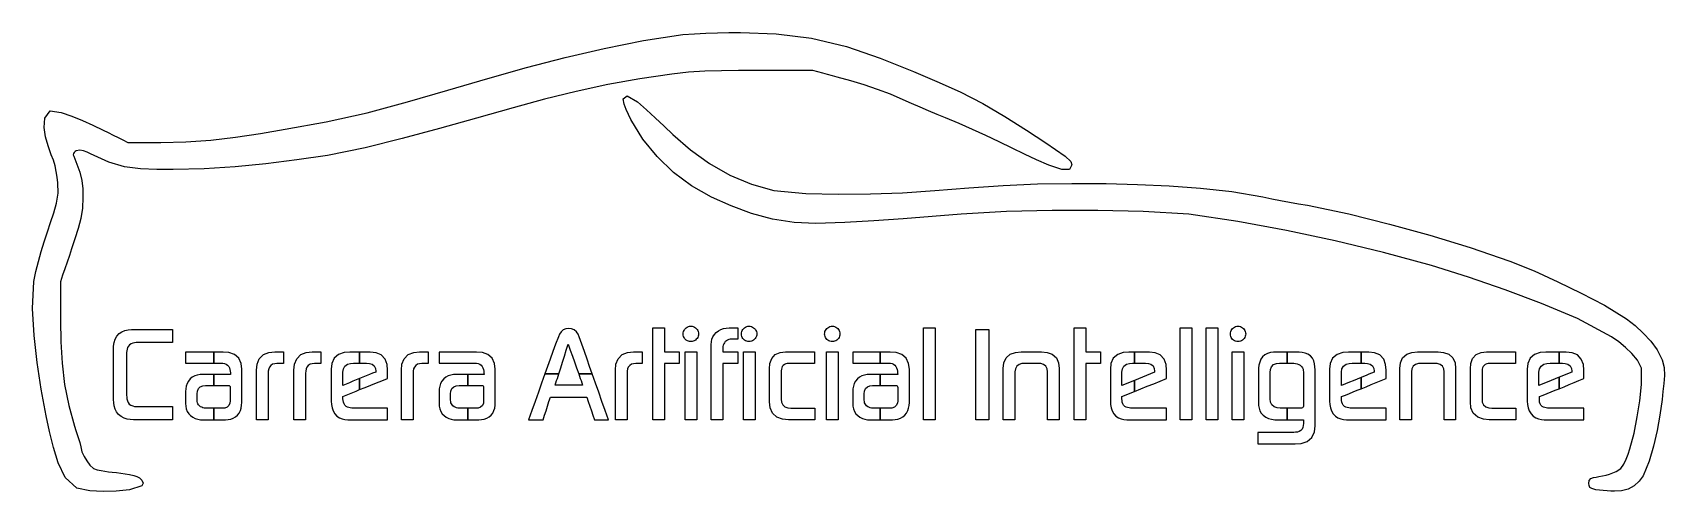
# Model space of a CAD drawing. Extents: x 2.5 to 33.5, y 2.5 to 11.2.
import ezdxf

# ---------------------------------------------------------------- set-up
doc = ezdxf.new("R2010")
doc.units = 0
doc.layers.get('0').update_dxf_attribs({"linetype": 'CONTINUOUS'})

msp = doc.modelspace()

# ---------------------------------------------------------------- linework, layer by layer
at = {"color": 7}
for points in [[(3.343682, 2.563765), (3.117611, 2.766519), (2.985363, 3.043257), (2.895635, 3.337214), (2.823493, 3.636051), (2.759789, 3.936815), (2.665782, 4.442262), (2.588689, 4.950559), (2.531393, 5.461452), (2.501321, 5.974614), (2.522887, 6.487769), (2.562098, 6.679945), (2.61087, 6.869979), (2.66421, 7.058781), (2.721156, 7.246532), (2.781764, 7.43313), (2.842762, 7.615224), (2.901934, 7.797917), (2.954439, 7.982611), (2.983702, 8.172103), (2.978696, 8.363969), (2.968081, 8.473858), (2.950756, 8.58289), (2.926515, 8.690592), (2.895114, 8.796429), (2.856277, 8.899761), (2.794445, 9.067224), (2.748519, 9.239703), (2.723351, 9.416339), (2.732882, 9.594087), (2.831873, 9.732744), (3.044083, 9.7055), (3.248232, 9.634412), (3.447886, 9.551392), (3.644739, 9.461925), (3.839594, 9.368164), (3.934065, 9.32167), (4.028536, 9.275176), (4.123005, 9.228682), (4.21748, 9.182186), (4.311951, 9.135693), (4.4363, 9.135762), (4.56065, 9.135832), (4.684999, 9.135901), (4.809354, 9.13597), (4.933703, 9.13604), (5.409423, 9.146095), (5.884013, 9.180211), (6.356495, 9.236654), (6.827048, 9.307536), (7.29635, 9.386304), (8.079405, 9.525996), (8.856137, 9.69686), (9.623596, 9.90581), (10.38744, 10.127723), (11.150449, 10.352509), (11.881706, 10.559908), (12.617372, 10.751072), (13.357619, 10.92361), (14.103014, 11.072263), (14.854721, 11.184104), (15.072733, 11.201187), (15.291189, 11.21157), (15.509786, 11.218361), (15.728454, 11.222154), (15.947156, 11.222705), (16.62582, 11.198554), (17.299542, 11.114973), (17.959603, 10.956258), (18.602597, 10.73788), (19.233206, 10.485663), (19.679889, 10.29586), (20.122341, 10.09644), (20.554479, 9.875683), (20.97226, 9.628789), (21.380836, 9.366845), (21.565693, 9.245982), (21.750304, 9.124745), (21.934126, 9.002321), (22.114907, 8.875482), (22.225207, 8.775175), (22.243972, 8.707865), (22.199525, 8.620214), (22.050092, 8.62084), (21.807339, 8.701917), (21.572372, 8.803969), (21.340813, 8.913589), (21.111089, 9.026993), (20.8611, 9.14851), (20.609254, 9.26614), (20.356107, 9.380953), (20.101708, 9.492962), (19.845677, 9.601167), (19.683584, 9.66806), (19.521807, 9.73571), (19.360381, 9.804188), (19.199451, 9.873825), (19.039972, 9.94669), (18.797066, 10.052771), (18.548125, 10.144022), (18.296364, 10.227204), (18.042642, 10.304207), (17.78727, 10.375561), (17.694664, 10.400331), (17.602058, 10.4251), (17.509452, 10.449869), (17.416842, 10.474639), (17.324236, 10.499408), (17.104296, 10.499609), (16.884356, 10.49981), (16.664412, 10.50001), (16.444474, 10.500211), (16.22453, 10.500412), (15.907601, 10.499756), (15.590689, 10.496255), (15.273883, 10.487501), (14.957516, 10.46899), (14.642498, 10.434652), (14.033255, 10.343273), (13.426967, 10.23404), (12.824862, 10.103728), (12.22711, 9.954677), (11.632777, 9.792483), (10.93061, 9.595379), (10.227977, 9.399955), (9.52421, 9.208644), (8.817324, 9.029326), (8.102142, 8.887411), (7.518873, 8.80194), (6.933741, 8.730304), (6.346987, 8.673513), (5.758822, 8.634116), (5.169594, 8.617721), (4.86084, 8.619528), (4.552358, 8.631913), (4.246271, 8.670874), (3.9504, 8.757753), (3.669101, 8.884791), (3.603658, 8.916708), (3.53743, 8.946955), (3.469667, 8.97355), (3.398953, 8.990186), (3.32848, 8.976922), (3.306632, 8.963158), (3.287962, 8.945374), (3.275893, 8.922703), (3.273928, 8.897106), (3.280813, 8.872278), (3.342637, 8.721893), (3.398206, 8.569116), (3.437611, 8.411501), (3.453833, 8.24982), (3.456127, 8.087249), (3.44914, 7.886987), (3.417942, 7.689165), (3.365422, 7.495766), (3.304681, 7.304756), (3.24129, 7.114606), (3.198645, 6.987941), (3.155999, 6.861276), (3.113354, 6.734612), (3.070707, 6.607941), (3.028061, 6.481277), (3.028092, 6.335777), (3.028123, 6.190276), (3.028154, 6.044777), (3.028185, 5.899271), (3.028216, 5.753771), (3.035514, 5.34523), (3.060633, 4.937411), (3.109393, 4.531774), (3.18761, 4.130804), (3.298863, 3.737734), (3.324, 3.660485), (3.348536, 3.583047), (3.372364, 3.505384), (3.395128, 3.427407), (3.413923, 3.348464), (3.4385, 3.253402), (3.480538, 3.164163), (3.530455, 3.079056), (3.587902, 2.998871), (3.659998, 2.932498), (3.729202, 2.911369), (3.800093, 2.896439), (3.8715, 2.884207), (3.943229, 2.874021), (4.015217, 2.865817), (4.097232, 2.856789), (4.179067, 2.846236), (4.260708, 2.834268), (4.34208, 2.820603), (4.422843, 2.803758), (4.480644, 2.784413), (4.534137, 2.755283), (4.578599, 2.713872), (4.599953, 2.657828), (4.575877, 2.603565), (4.338728, 2.530571), (4.089179, 2.506189), (3.838473, 2.500136), (3.588015, 2.512133), (3.343682, 2.563765), (3.343682, 2.563765), (3.343682, 2.563765), (3.343682, 2.563765), (3.343682, 2.563765), (3.343682, 2.563765)], [(32.199203, 2.532891), (32.158723, 2.54105), (32.119253, 2.553051), (32.084837, 2.575259), (32.067404, 2.612111), (32.064152, 2.653217), (32.070094, 2.705311), (32.104194, 2.743593), (32.153696, 2.761179), (32.20519, 2.772148), (32.257083, 2.781074), (32.324287, 2.794188), (32.390781, 2.81053), (32.456571, 2.829517), (32.521464, 2.851354), (32.584707, 2.87754), (32.672129, 2.933179), (32.732127, 3.017533), (32.773545, 3.112932), (32.809087, 3.210714), (32.842696, 3.309181), (32.92306, 3.610278), (32.982989, 3.916211), (33.03005, 4.224387), (33.063224, 4.53435), (33.063046, 4.845421), (32.990145, 4.994116), (32.882469, 5.121266), (32.761263, 5.235737), (32.632239, 5.341361), (32.497794, 5.440011), (31.846719, 5.786355), (31.166879, 6.074131), (30.47625, 6.335063), (29.778219, 6.575533), (29.073724, 6.796335), (28.163242, 7.043043), (27.245425, 7.261067), (26.32292, 7.458349), (25.395957, 7.633466), (24.462677, 7.769999), (23.599342, 7.82206), (22.734506, 7.840545), (21.869465, 7.840421), (21.004619, 7.822063), (20.141026, 7.773584), (19.58908, 7.726166), (19.036771, 7.683202), (18.484131, 7.64472), (17.931114, 7.61205), (17.377523, 7.592581), (16.96499, 7.610806), (16.556878, 7.673231), (16.158444, 7.781553), (15.771709, 7.926449), (15.394928, 8.095717), (15.019231, 8.307714), (14.673716, 8.566074), (14.362361, 8.864728), (14.090745, 9.199886), (13.867489, 9.56893), (13.820246, 9.66463), (13.775988, 9.76174), (13.738003, 9.861435), (13.720595, 9.966051), (13.796467, 10.023174), (13.990471, 9.907573), (14.162723, 9.756931), (14.330549, 9.601349), (14.496607, 9.443883), (14.661791, 9.285492), (14.996459, 8.992473), (15.358293, 8.733794), (15.745471, 8.51492), (16.155246, 8.34214), (16.583491, 8.222435), (17.192537, 8.165393), (17.804584, 8.151839), (18.416776, 8.157406), (19.028609, 8.179184), (19.639406, 8.220509), (20.288606, 8.27444), (20.938595, 8.317747), (21.589405, 8.34604), (22.240737, 8.356981), (22.892154, 8.352369), (23.49073, 8.337374), (24.08887, 8.310179), (24.685998, 8.266206), (25.280906, 8.198765), (25.871072, 8.09827), (26.040389, 8.063969), (26.209922, 8.030728), (26.379646, 7.998492), (26.549597, 7.967482), (26.719968, 7.938854), (27.501766, 7.777831), (28.27581, 7.582227), (29.045037, 7.36843), (29.809219, 7.13726), (30.564532, 6.878795), (31.023142, 6.690723), (31.474785, 6.486431), (31.920771, 6.270047), (32.359953, 6.040199), (32.782645, 5.781886), (32.945273, 5.651536), (33.099046, 5.510869), (33.240655, 5.358013), (33.363823, 5.190054), (33.454592, 5.002943), (33.493158, 4.855168), (33.498969, 4.70257), (33.488039, 4.550048), (33.472475, 4.397912), (33.455533, 4.245922), (33.414863, 3.949318), (33.36145, 3.654736), (33.295259, 3.36277), (33.212886, 3.074978), (33.098298, 2.798899), (33.02218, 2.691917), (32.924976, 2.603821), (32.808915, 2.542763), (32.681583, 2.510997), (32.550421, 2.503951), (32.479942, 2.506548), (32.409535, 2.510676), (32.339224, 2.516153), (32.269051, 2.523185), (32.199205, 2.53289), (32.199203, 2.532891), (32.199203, 2.532891), (32.199203, 2.532891), (32.199203, 2.532891), (32.199203, 2.532891)], [(12.232569, 4.734166), (12.170845, 4.559575), (12.109084, 4.38488), (12.047407, 4.210422), (11.985624, 4.035663), (11.923889, 3.861041), (11.978559, 3.861041), (12.033402, 3.861041), (12.087997, 3.861041), (12.142529, 3.861041), (12.197292, 3.861041), (12.225508, 3.947455), (12.253814, 4.034142), (12.281992, 4.120438), (12.310138, 4.206634), (12.338403, 4.293194), (12.47596, 4.293194), (12.613598, 4.293194), (12.75105, 4.293194), (12.888738, 4.293194), (13.026319, 4.293194), (13.0563, 4.20678), (13.086375, 4.120093), (13.116314, 4.033798), (13.146219, 3.947601), (13.17625, 3.861041), (13.229156, 3.861041), (13.28223, 3.861041), (13.335064, 3.861041), (13.387837, 3.861041), (13.440833, 3.861041), (13.379109, 4.035633), (13.317348, 4.210328), (13.255671, 4.384786), (13.193888, 4.559544), (13.132153, 4.734166), (13.08101, 4.734166), (13.029705, 4.734166), (12.978633, 4.734166), (12.927618, 4.734166), (12.876389, 4.734166), (12.890497, 4.691841), (12.90465, 4.649382), (12.918739, 4.607115), (12.932812, 4.564896), (12.946944, 4.5225), (12.842895, 4.5225), (12.73905, 4.5225), (12.635018, 4.5225), (12.531048, 4.5225), (12.426597, 4.5225), (12.440706, 4.564825), (12.454859, 4.607284), (12.468948, 4.649551), (12.48302, 4.69177), (12.497153, 4.734166), (12.444246, 4.734166), (12.391173, 4.734166), (12.338339, 4.734166), (12.285565, 4.734166), (12.232569, 4.734166), (12.232569, 4.734166), (12.232569, 4.734166), (12.232569, 4.734166), (12.232569, 4.734166), (12.232569, 4.734166), (12.285476, 4.734166), (12.338549, 4.734166), (12.391383, 4.734166), (12.444157, 4.734166), (12.497153, 4.734166), (12.532424, 4.847034), (12.567625, 4.959678), (12.602891, 5.072527), (12.638134, 5.185308), (12.673542, 5.298611), (12.714103, 5.185744), (12.754585, 5.073099), (12.79514, 4.96025), (12.835671, 4.847469), (12.876389, 4.734166), (12.927532, 4.734166), (12.978836, 4.734166), (13.029909, 4.734166), (13.080923, 4.734166), (13.132153, 4.734166), (13.082773, 4.87525), (13.033365, 5.016418), (12.984023, 5.157394), (12.934596, 5.298613), (12.885208, 5.439722), (12.86229, 5.490238), (12.830138, 5.535099), (12.787645, 5.570405), (12.736721, 5.591858), (12.682361, 5.598472), (12.628776, 5.591814), (12.579785, 5.569997), (12.539765, 5.534031), (12.509894, 5.489045), (12.488333, 5.439722), (12.43719, 5.298638), (12.386017, 5.15747), (12.334913, 5.016494), (12.283721, 4.875275), (12.232569, 4.734166), (12.232569, 4.734166), (12.232569, 4.734166), (12.232569, 4.734166), (12.232569, 4.734166), (12.232569, 4.734166)], [(14.785222, 4.932785), (14.72907, 4.932785), (14.672919, 4.932785), (14.616767, 4.932785), (14.560618, 4.932785), (14.504462, 4.932785), (14.504462, 4.718481), (14.504462, 4.504177), (14.504462, 4.289868), (14.504462, 4.075567), (14.504462, 3.861259), (14.460158, 3.861259), (14.415852, 3.861259), (14.37155, 3.861259), (14.327249, 3.861259), (14.282944, 3.861259), (14.282944, 4.210534), (14.282944, 4.559808), (14.282944, 4.909085), (14.282944, 5.258365), (14.282944, 5.607641), (14.327247, 5.607641), (14.371554, 5.607641), (14.415856, 5.607641), (14.460157, 5.607641), (14.504462, 5.607641), (14.504462, 5.516459), (14.504462, 5.425277), (14.504462, 5.334095), (14.504462, 5.242909), (14.504462, 5.151727), (14.560614, 5.151727), (14.616765, 5.151727), (14.672916, 5.151727), (14.729066, 5.151727), (14.785222, 5.151727), (14.785222, 5.107939), (14.785222, 5.064148), (14.785222, 5.020361), (14.785222, 4.976575), (14.785222, 4.932785)], [(15.151769, 5.494307), (15.150041, 5.471383), (15.144648, 5.449038), (15.135553, 5.427926), (15.123123, 5.408583), (15.10798, 5.391275), (15.090674, 5.376133), (15.071335, 5.363705), (15.050224, 5.354609), (15.027877, 5.349214), (15.004949, 5.347487), (14.982259, 5.349078), (14.960074, 5.354065), (14.938979, 5.362542), (14.919491, 5.374258), (14.901917, 5.3887), (14.887476, 5.406273), (14.875759, 5.425765), (14.867282, 5.446861), (14.862296, 5.469046), (14.860705, 5.491731), (14.862239, 5.514913), (14.867098, 5.537629), (14.875479, 5.559293), (14.88724, 5.579329), (14.901917, 5.597338), (14.918935, 5.612875), (14.938265, 5.625404), (14.959495, 5.634347), (14.981958, 5.63951), (15.004949, 5.641126), (15.027943, 5.639509), (15.0504, 5.634348), (15.071633, 5.625404), (15.090962, 5.612875), (15.10798, 5.597338), (15.123518, 5.58032), (15.136048, 5.560989), (15.14499, 5.539759), (15.150152, 5.517297), (15.151769, 5.494307)], [(15.897097, 4.932785), (15.84043, 4.932785), (15.783763, 4.932785), (15.727096, 4.932785), (15.670431, 4.932785), (15.61376, 4.932785), (15.61376, 4.718481), (15.61376, 4.504177), (15.61376, 4.289868), (15.61376, 4.075567), (15.61376, 3.861259), (15.569457, 3.861259), (15.52515, 3.861259), (15.480848, 3.861259), (15.436548, 3.861259), (15.392243, 3.861259), (15.392243, 4.147169), (15.392243, 4.43308), (15.392243, 4.718997), (15.392243, 5.00491), (15.392243, 5.29082), (15.395475, 5.341941), (15.406049, 5.392038), (15.425, 5.439587), (15.4525, 5.482754), (15.487547, 5.520065), (15.52979, 5.552326), (15.576649, 5.577423), (15.626896, 5.594776), (15.679151, 5.60459), (15.732246, 5.607641), (15.765216, 5.607641), (15.798189, 5.607641), (15.831162, 5.607641), (15.864133, 5.607641), (15.897097, 5.607641), (15.897097, 5.564884), (15.897097, 5.522122), (15.897097, 5.479366), (15.897097, 5.436611), (15.897097, 5.393851), (15.873915, 5.393851), (15.850731, 5.393851), (15.827547, 5.393851), (15.804364, 5.393851), (15.781186, 5.393851), (15.754603, 5.392274), (15.728478, 5.387147), (15.703492, 5.377986), (15.680466, 5.364647), (15.660124, 5.347487), (15.642963, 5.327144), (15.629625, 5.304119), (15.620463, 5.279133), (15.615337, 5.253011), (15.61376, 5.226425), (15.61376, 5.211488), (15.61376, 5.196548), (15.61376, 5.181606), (15.61376, 5.16667), (15.61376, 5.151727), (15.670427, 5.151727), (15.727094, 5.151727), (15.78376, 5.151727), (15.840425, 5.151727), (15.897097, 5.151727), (15.897097, 5.107939), (15.897097, 5.064148), (15.897097, 5.020361), (15.897097, 4.976575), (15.897097, 4.932785)], [(16.258551, 5.494307), (16.256824, 5.471383), (16.25143, 5.449038), (16.242335, 5.427926), (16.229906, 5.408583), (16.214763, 5.391275), (16.197456, 5.376133), (16.178118, 5.363705), (16.157006, 5.354609), (16.13466, 5.349214), (16.111731, 5.347487), (16.089041, 5.349078), (16.066856, 5.354065), (16.045762, 5.362542), (16.026273, 5.374258), (16.0087, 5.3887), (15.994258, 5.406273), (15.982541, 5.425765), (15.974065, 5.446861), (15.969078, 5.469046), (15.967487, 5.491731), (15.969021, 5.514913), (15.97388, 5.537629), (15.982262, 5.559293), (15.994022, 5.579329), (16.0087, 5.597338), (16.025717, 5.612875), (16.045048, 5.625404), (16.066278, 5.634347), (16.08874, 5.63951), (16.111731, 5.641126), (16.134726, 5.639509), (16.157182, 5.634348), (16.178415, 5.625404), (16.197744, 5.612875), (16.214763, 5.597338), (16.2303, 5.58032), (16.24283, 5.560989), (16.251773, 5.539759), (16.256935, 5.517297), (16.258551, 5.494307)], [(17.838232, 5.494307), (17.836505, 5.471383), (17.831111, 5.449038), (17.822017, 5.427926), (17.809587, 5.408583), (17.794444, 5.391275), (17.777138, 5.376133), (17.757799, 5.363705), (17.736688, 5.354609), (17.714341, 5.349214), (17.691413, 5.347487), (17.668723, 5.349078), (17.646538, 5.354065), (17.625443, 5.362542), (17.605955, 5.374258), (17.588381, 5.3887), (17.57394, 5.406273), (17.562222, 5.425765), (17.553746, 5.446861), (17.54876, 5.469046), (17.547169, 5.491731), (17.548703, 5.514913), (17.553562, 5.537629), (17.561943, 5.559293), (17.573704, 5.579329), (17.588381, 5.597338), (17.605398, 5.612875), (17.624729, 5.625404), (17.645959, 5.634347), (17.668422, 5.63951), (17.691413, 5.641126), (17.714407, 5.639509), (17.736864, 5.634348), (17.758096, 5.625404), (17.777426, 5.612875), (17.794444, 5.597338), (17.809982, 5.58032), (17.822511, 5.560989), (17.831454, 5.539759), (17.836616, 5.517297), (17.838232, 5.494307)], [(19.648485, 3.861259), (19.604182, 3.861259), (19.559875, 3.861259), (19.515574, 3.861259), (19.471273, 3.861259), (19.426968, 3.861259), (19.426968, 4.210534), (19.426968, 4.559808), (19.426968, 4.909085), (19.426968, 5.258365), (19.426968, 5.607641), (19.471271, 5.607641), (19.515578, 5.607641), (19.55988, 5.607641), (19.60418, 5.607641), (19.648485, 5.607641), (19.648485, 5.258367), (19.648485, 4.909093), (19.648485, 4.559816), (19.648485, 4.210536), (19.648485, 3.861259)], [(22.786758, 4.932785), (22.730606, 4.932785), (22.674455, 4.932785), (22.618303, 4.932785), (22.562154, 4.932785), (22.505998, 4.932785), (22.505998, 4.718481), (22.505998, 4.504177), (22.505998, 4.289868), (22.505998, 4.075567), (22.505998, 3.861259), (22.461694, 3.861259), (22.417388, 3.861259), (22.373086, 3.861259), (22.328785, 3.861259), (22.28448, 3.861259), (22.28448, 4.210534), (22.28448, 4.559808), (22.28448, 4.909085), (22.28448, 5.258365), (22.28448, 5.607641), (22.328783, 5.607641), (22.37309, 5.607641), (22.417392, 5.607641), (22.461692, 5.607641), (22.505998, 5.607641), (22.505998, 5.516459), (22.505998, 5.425277), (22.505998, 5.334095), (22.505998, 5.242909), (22.505998, 5.151727), (22.562149, 5.151727), (22.618301, 5.151727), (22.674452, 5.151727), (22.730602, 5.151727), (22.786758, 5.151727), (22.786758, 5.107939), (22.786758, 5.064148), (22.786758, 5.020361), (22.786758, 4.976575), (22.786758, 4.932785)], [(24.523361, 3.861259), (24.479057, 3.861259), (24.434751, 3.861259), (24.390449, 3.861259), (24.346148, 3.861259), (24.301843, 3.861259), (24.301843, 4.210534), (24.301843, 4.559808), (24.301843, 4.909085), (24.301843, 5.258365), (24.301843, 5.607641), (24.346147, 5.607641), (24.390453, 5.607641), (24.434755, 5.607641), (24.479056, 5.607641), (24.523361, 5.607641), (24.523361, 5.258367), (24.523361, 4.909093), (24.523361, 4.559816), (24.523361, 4.210536), (24.523361, 3.861259)], [(25.016382, 3.861259), (24.972079, 3.861259), (24.927772, 3.861259), (24.88347, 3.861259), (24.83917, 3.861259), (24.794865, 3.861259), (24.794865, 4.210534), (24.794865, 4.559808), (24.794865, 4.909085), (24.794865, 5.258365), (24.794865, 5.607641), (24.839168, 5.607641), (24.883474, 5.607641), (24.927776, 5.607641), (24.972077, 5.607641), (25.016382, 5.607641), (25.016382, 5.258367), (25.016382, 4.909093), (25.016382, 4.559816), (25.016382, 4.210536), (25.016382, 3.861259)], [(25.545464, 5.494307), (25.543737, 5.471383), (25.538343, 5.449038), (25.529248, 5.427926), (25.516819, 5.408583), (25.501676, 5.391275), (25.48437, 5.376133), (25.465031, 5.363705), (25.443919, 5.354609), (25.421573, 5.349214), (25.398644, 5.347487), (25.375955, 5.349078), (25.353769, 5.354065), (25.332675, 5.362542), (25.313187, 5.374258), (25.295613, 5.3887), (25.281171, 5.406273), (25.269454, 5.425765), (25.260978, 5.446861), (25.255991, 5.469046), (25.2544, 5.491731), (25.255934, 5.514913), (25.260793, 5.537629), (25.269175, 5.559293), (25.280935, 5.579329), (25.295613, 5.597338), (25.31263, 5.612875), (25.331961, 5.625404), (25.353191, 5.634347), (25.375653, 5.63951), (25.398644, 5.641126), (25.421639, 5.639509), (25.444095, 5.634348), (25.465328, 5.625404), (25.484658, 5.612875), (25.501676, 5.597338), (25.517213, 5.58032), (25.529743, 5.560989), (25.538686, 5.539759), (25.543848, 5.517297), (25.545464, 5.494307)], [(5.158125, 5.329457), (5.026245, 5.329457), (4.894366, 5.329457), (4.762488, 5.329457), (4.630603, 5.329457), (4.498724, 5.329457), (4.466089, 5.328428), (4.433626, 5.324901), (4.401732, 5.317971), (4.371279, 5.306302), (4.344177, 5.288244), (4.3225, 5.264164), (4.306096, 5.236223), (4.295198, 5.205694), (4.289287, 5.17381), (4.28751, 5.141424), (4.28751, 4.979151), (4.28751, 4.816877), (4.28751, 4.654605), (4.28751, 4.492331), (4.28751, 4.330052), (4.288699, 4.293321), (4.292802, 4.25681), (4.300945, 4.220994), (4.314813, 4.187028), (4.336449, 4.157474), (4.367123, 4.136987), (4.401675, 4.123885), (4.437837, 4.116162), (4.474624, 4.112249), (4.511603, 4.11111), (4.640391, 4.11111), (4.76918, 4.11111), (4.897967, 4.11111), (5.026761, 4.11111), (5.155549, 4.11111), (5.155549, 4.06114), (5.155549, 4.011166), (5.155549, 3.961198), (5.155549, 3.911231), (5.155549, 3.861259), (5.008215, 3.861259), (4.860881, 3.861259), (4.713548, 3.861259), (4.566208, 3.861259), (4.418875, 3.861259), (4.35722, 3.864353), (4.296368, 3.874638), (4.237689, 3.893679), (4.183269, 3.92268), (4.135538, 3.961714), (4.097474, 4.010494), (4.069261, 4.065575), (4.050726, 4.124643), (4.040687, 4.185755), (4.037658, 4.247627), (4.037658, 4.437719), (4.037658, 4.62781), (4.037658, 4.817901), (4.037658, 5.007993), (4.037658, 5.198092), (4.040541, 5.263864), (4.050376, 5.328939), (4.069362, 5.391925), (4.099903, 5.450126), (4.143266, 5.499458), (4.195194, 5.534194), (4.253509, 5.556846), (4.314631, 5.570378), (4.376879, 5.577288), (4.439481, 5.579307), (4.583209, 5.579307), (4.726937, 5.579307), (4.870663, 5.579307), (5.014397, 5.579307), (5.158125, 5.579307), (5.158125, 5.529338), (5.158125, 5.479364), (5.158125, 5.429395), (5.158125, 5.379429), (5.158125, 5.329457)], [(20.667893, 3.861259), (20.617923, 3.861259), (20.567949, 3.861259), (20.517981, 3.861259), (20.468014, 3.861259), (20.418042, 3.861259), (20.418042, 4.204867), (20.418042, 4.548474), (20.418042, 4.892084), (20.418042, 5.235698), (20.418042, 5.579307), (20.468012, 5.579307), (20.517986, 5.579307), (20.567954, 5.579307), (20.617921, 5.579307), (20.667893, 5.579307), (20.667893, 5.2357), (20.667893, 4.892092), (20.667893, 4.548482), (20.667893, 4.204869), (20.667893, 3.861259)], [(5.944306, 5.14868), (5.836729, 5.14868), (5.729364, 5.14868), (5.621805, 5.14868), (5.514311, 5.14868), (5.406319, 5.14868), (5.406319, 5.106355), (5.406319, 5.063896), (5.406319, 5.021629), (5.406319, 4.97941), (5.406319, 4.937014), (5.513896, 4.937014), (5.621261, 4.937014), (5.72882, 4.937014), (5.836314, 4.937014), (5.944306, 4.937014), (5.944306, 4.979339), (5.944306, 5.021798), (5.944306, 5.064065), (5.944306, 5.106284), (5.944306, 5.14868), (5.944306, 5.14868), (5.944306, 5.14868), (5.944306, 5.14868), (5.944306, 5.14868), (5.944306, 5.14868), (5.944306, 5.106355), (5.944306, 5.063896), (5.944306, 5.021629), (5.944306, 4.97941), (5.944306, 4.937014), (5.972522, 4.937014), (6.000539, 4.937014), (6.028554, 4.937014), (6.056902, 4.937014), (6.085417, 4.937014), (6.117566, 4.935123), (6.148873, 4.928936), (6.178788, 4.9174), (6.205565, 4.899518), (6.226528, 4.875278), (6.240711, 4.847359), (6.250308, 4.817583), (6.256533, 4.787054), (6.260167, 4.756479), (6.261806, 4.725347), (6.198318, 4.725347), (6.134629, 4.725347), (6.071229, 4.725347), (6.007901, 4.725347), (5.944306, 4.725347), (5.944306, 4.683022), (5.944306, 4.640563), (5.944306, 4.598296), (5.944306, 4.556077), (5.944306, 4.51368), (5.997212, 4.51368), (6.050286, 4.51368), (6.103119, 4.51368), (6.155893, 4.51368), (6.208889, 4.51368), (6.22196, 4.513184), (6.235306, 4.510731), (6.246392, 4.50388), (6.251851, 4.491902), (6.252986, 4.478403), (6.252986, 4.42726), (6.252986, 4.375955), (6.252986, 4.324882), (6.252986, 4.273868), (6.252986, 4.222639), (6.248389, 4.175725), (6.230165, 4.131833), (6.195173, 4.10049), (6.150394, 4.085385), (6.103056, 4.081528), (6.071312, 4.081528), (6.039793, 4.081528), (6.007756, 4.081528), (5.976097, 4.081528), (5.944306, 4.081528), (5.944306, 4.037439), (5.944306, 3.993211), (5.944306, 3.949183), (5.944306, 3.905205), (5.944306, 3.861041), (5.988394, 3.861041), (6.032622, 3.861041), (6.07665, 3.861041), (6.120628, 3.861041), (6.164792, 3.861041), (6.215382, 3.863985), (6.264732, 3.873449), (6.312196, 3.890536), (6.356121, 3.916008), (6.394097, 3.949236), (6.425529, 3.990103), (6.448407, 4.036049), (6.463256, 4.085415), (6.471147, 4.136321), (6.473472, 4.187361), (6.473472, 4.314336), (6.473472, 4.441062), (6.473472, 4.568017), (6.473472, 4.695225), (6.473472, 4.822361), (6.461746, 4.931899), (6.417263, 5.032515), (6.334898, 5.1042), (6.230656, 5.139477), (6.120694, 5.14868), (6.085423, 5.14868), (6.050403, 5.14868), (6.014806, 5.14868), (5.979629, 5.14868), (5.944306, 5.14868), (5.944306, 5.14868), (5.944306, 5.14868), (5.944306, 5.14868), (5.944306, 5.14868), (5.944306, 5.14868)], [(7.264312, 4.932785), (7.223365, 4.932521), (7.182432, 4.931591), (7.14153, 4.929657), (7.10076, 4.925936), (7.060825, 4.917331), (7.02624, 4.896493), (7.000827, 4.865102), (6.98548, 4.82765), (6.977938, 4.787825), (6.975824, 4.747329), (6.975824, 4.570116), (6.975824, 4.392903), (6.975824, 4.215692), (6.975824, 4.038478), (6.975824, 3.861259), (6.931521, 3.861259), (6.887214, 3.861259), (6.842912, 3.861259), (6.798612, 3.861259), (6.754307, 3.861259), (6.754307, 4.05032), (6.754307, 4.239382), (6.754307, 4.428442), (6.754307, 4.617504), (6.754307, 4.806572), (6.765109, 4.917892), (6.805787, 5.021689), (6.884348, 5.100249), (6.988139, 5.140924), (7.099462, 5.151727), (7.132432, 5.151727), (7.165404, 5.151727), (7.198378, 5.151727), (7.231349, 5.151727), (7.264312, 5.151727), (7.264312, 5.107939), (7.264312, 5.064148), (7.264312, 5.020361), (7.264312, 4.976575), (7.264312, 4.932785)], [(7.976175, 4.932785), (7.935228, 4.932521), (7.894294, 4.931591), (7.853392, 4.929657), (7.812623, 4.925936), (7.772688, 4.917331), (7.738102, 4.896493), (7.712689, 4.865102), (7.697343, 4.82765), (7.689801, 4.787825), (7.687687, 4.747329), (7.687687, 4.570116), (7.687687, 4.392903), (7.687687, 4.215692), (7.687687, 4.038478), (7.687687, 3.861259), (7.643384, 3.861259), (7.599077, 3.861259), (7.554775, 3.861259), (7.510474, 3.861259), (7.466169, 3.861259), (7.466169, 4.05032), (7.466169, 4.239382), (7.466169, 4.428442), (7.466169, 4.617504), (7.466169, 4.806572), (7.476972, 4.917892), (7.517649, 5.021689), (7.59621, 5.100249), (7.700002, 5.140924), (7.811325, 5.151727), (7.844294, 5.151727), (7.877267, 5.151727), (7.91024, 5.151727), (7.943211, 5.151727), (7.976175, 5.151727), (7.976175, 5.107939), (7.976175, 5.064148), (7.976175, 5.020361), (7.976175, 4.976575), (7.976175, 4.932785)], [(8.713611, 5.14868), (8.676577, 5.14868), (8.639805, 5.14868), (8.602429, 5.14868), (8.565493, 5.14868), (8.528403, 5.14868), (8.418675, 5.13942), (8.314468, 5.103971), (8.231906, 5.031979), (8.18748, 4.931884), (8.175625, 4.822361), (8.175625, 4.700676), (8.175625, 4.579231), (8.175625, 4.457565), (8.175625, 4.335974), (8.175625, 4.213819), (8.178636, 4.151758), (8.188914, 4.090085), (8.20842, 4.030951), (8.238996, 3.977035), (8.281458, 3.931597), (8.328114, 3.901124), (8.380207, 3.88099), (8.434646, 3.868958), (8.490165, 3.862825), (8.546042, 3.861041), (8.685362, 3.861041), (8.824765, 3.861041), (8.963979, 3.861041), (9.103433, 3.861041), (9.242778, 3.861041), (9.242778, 3.90513), (9.242778, 3.949358), (9.242778, 3.993386), (9.242778, 4.037364), (9.242778, 4.081528), (9.112275, 4.081528), (8.981695, 4.081528), (8.851292, 4.081528), (8.720664, 4.081528), (8.590139, 4.081528), (8.562519, 4.082518), (8.534658, 4.085864), (8.507248, 4.092192), (8.481374, 4.102147), (8.457847, 4.116805), (8.43478, 4.138519), (8.416565, 4.165033), (8.404557, 4.194403), (8.398018, 4.225974), (8.396111, 4.257916), (8.396111, 4.26684), (8.396111, 4.27559), (8.396111, 4.284322), (8.396111, 4.293329), (8.396111, 4.302014), (8.459599, 4.328467), (8.523287, 4.355004), (8.586688, 4.381421), (8.650016, 4.407807), (8.713611, 4.434305), (8.713611, 4.47663), (8.713611, 4.519089), (8.713611, 4.561356), (8.713611, 4.603575), (8.713611, 4.645972), (8.650123, 4.619519), (8.586435, 4.592982), (8.523034, 4.566565), (8.459706, 4.540178), (8.396111, 4.51368), (8.396111, 4.564823), (8.396111, 4.616128), (8.396111, 4.6672), (8.396111, 4.718215), (8.396111, 4.769444), (8.404121, 4.828864), (8.43306, 4.881342), (8.481345, 4.915926), (8.538943, 4.932582), (8.598958, 4.937014), (8.62216, 4.937014), (8.644911, 4.937014), (8.667612, 4.937014), (8.690554, 4.937014), (8.713611, 4.937014), (8.713611, 4.979339), (8.713611, 5.021798), (8.713611, 5.064065), (8.713611, 5.106284), (8.713611, 5.14868), (8.713611, 5.14868), (8.713611, 5.14868), (8.713611, 5.14868), (8.713611, 5.14868), (8.713611, 5.14868), (8.713611, 5.106355), (8.713611, 5.063896), (8.713611, 5.021629), (8.713611, 4.97941), (8.713611, 4.937014), (8.740064, 4.937014), (8.76633, 4.937014), (8.792594, 4.937014), (8.81917, 4.937014), (8.845903, 4.937014), (8.898749, 4.932722), (8.948935, 4.917003), (8.990602, 4.885347), (9.015307, 4.839101), (9.022292, 4.787083), (9.022292, 4.783682), (9.022292, 4.779883), (9.022292, 4.776194), (9.022292, 4.773024), (9.022292, 4.769444), (8.960567, 4.744754), (8.898648, 4.719987), (8.837009, 4.695331), (8.77544, 4.670703), (8.713611, 4.645972), (8.713611, 4.603647), (8.713611, 4.561188), (8.713611, 4.518921), (8.713611, 4.476702), (8.713611, 4.434305), (8.819424, 4.47663), (8.925029, 4.518872), (9.030825, 4.561191), (9.136556, 4.603483), (9.242778, 4.645972), (9.242778, 4.677716), (9.242778, 4.709234), (9.242778, 4.741271), (9.242778, 4.77293), (9.242778, 4.804722), (9.233303, 4.913078), (9.197123, 5.015307), (9.124384, 5.095191), (9.024506, 5.137524), (8.916458, 5.14868), (8.875897, 5.14868), (8.835207, 5.14868), (8.794701, 5.14868), (8.754241, 5.14868), (8.713611, 5.14868), (8.713611, 5.14868), (8.713611, 5.14868), (8.713611, 5.14868), (8.713611, 5.14868), (8.713611, 5.14868)], [(10.016176, 4.932785), (9.975229, 4.932521), (9.934296, 4.931591), (9.893394, 4.929657), (9.852624, 4.925936), (9.812689, 4.917331), (9.778104, 4.896493), (9.752691, 4.865102), (9.737344, 4.82765), (9.729802, 4.787825), (9.727688, 4.747329), (9.727688, 4.570116), (9.727688, 4.392903), (9.727688, 4.215692), (9.727688, 4.038478), (9.727688, 3.861259), (9.683385, 3.861259), (9.639078, 3.861259), (9.594776, 3.861259), (9.550476, 3.861259), (9.506171, 3.861259), (9.506171, 4.05032), (9.506171, 4.239382), (9.506171, 4.428442), (9.506171, 4.617504), (9.506171, 4.806572), (9.516973, 4.917892), (9.55765, 5.021689), (9.636211, 5.100249), (9.740003, 5.140924), (9.851326, 5.151727), (9.884296, 5.151727), (9.917268, 5.151727), (9.950241, 5.151727), (9.983213, 5.151727), (10.016176, 5.151727), (10.016176, 5.107939), (10.016176, 5.064148), (10.016176, 5.020361), (10.016176, 4.976575), (10.016176, 4.932785)], [(10.221736, 5.14868), (10.221736, 5.106355), (10.221736, 5.063896), (10.221736, 5.021629), (10.221736, 4.97941), (10.221736, 4.937014), (10.357529, 4.937014), (10.493403, 4.937014), (10.629093, 4.937014), (10.765016, 4.937014), (10.900833, 4.937014), (10.932983, 4.935123), (10.96429, 4.928936), (10.994205, 4.9174), (11.020982, 4.899518), (11.041944, 4.875278), (11.056127, 4.847359), (11.065724, 4.817583), (11.07195, 4.787054), (11.075583, 4.756479), (11.077222, 4.725347), (11.015498, 4.725347), (10.953579, 4.725347), (10.891939, 4.725347), (10.83037, 4.725347), (10.768542, 4.725347), (10.768542, 4.683022), (10.768542, 4.640563), (10.768542, 4.598296), (10.768542, 4.556077), (10.768542, 4.51368), (10.817921, 4.51368), (10.867456, 4.51368), (10.916768, 4.51368), (10.966023, 4.51368), (11.015486, 4.51368), (11.030074, 4.513095), (11.044314, 4.510682), (11.057404, 4.504602), (11.066115, 4.492839), (11.068403, 4.478403), (11.068403, 4.42726), (11.068403, 4.375955), (11.068403, 4.324882), (11.068403, 4.273868), (11.068403, 4.222639), (11.063806, 4.175725), (11.045581, 4.131833), (11.01059, 4.10049), (10.965811, 4.085385), (10.918472, 4.081528), (10.888492, 4.081528), (10.858724, 4.081528), (10.828467, 4.081528), (10.798567, 4.081528), (10.768542, 4.081528), (10.768542, 4.037439), (10.768542, 3.993211), (10.768542, 3.949183), (10.768542, 3.905205), (10.768542, 3.861041), (10.810867, 3.861041), (10.853326, 3.861041), (10.895593, 3.861041), (10.937812, 3.861041), (10.980208, 3.861041), (11.030799, 3.863985), (11.080149, 3.873449), (11.127613, 3.890536), (11.171538, 3.916008), (11.209514, 3.949236), (11.240946, 3.990103), (11.263824, 4.036049), (11.278673, 4.085415), (11.286564, 4.136321), (11.288889, 4.187361), (11.288889, 4.314336), (11.288889, 4.441062), (11.288889, 4.568017), (11.288889, 4.695225), (11.288889, 4.822361), (11.277163, 4.931899), (11.23268, 5.032515), (11.150314, 5.1042), (11.046073, 5.139477), (10.936111, 5.14868), (10.793264, 5.14868), (10.650331, 5.14868), (10.507593, 5.14868), (10.364609, 5.14868), (10.221736, 5.14868), (10.221736, 5.14868), (10.221736, 5.14868), (10.221736, 5.14868), (10.221736, 5.14868), (10.221736, 5.14868)], [(14.081087, 4.932785), (14.04014, 4.932521), (13.999207, 4.931591), (13.958305, 4.929657), (13.917536, 4.925936), (13.877601, 4.917331), (13.843015, 4.896493), (13.817602, 4.865102), (13.802256, 4.82765), (13.794713, 4.787825), (13.792599, 4.747329), (13.792599, 4.570116), (13.792599, 4.392903), (13.792599, 4.215692), (13.792599, 4.038478), (13.792599, 3.861259), (13.748296, 3.861259), (13.703989, 3.861259), (13.659687, 3.861259), (13.615387, 3.861259), (13.571082, 3.861259), (13.571082, 4.05032), (13.571082, 4.239382), (13.571082, 4.428442), (13.571082, 4.617504), (13.571082, 4.806572), (13.581884, 4.917892), (13.622562, 5.021689), (13.701123, 5.100249), (13.804914, 5.140924), (13.916237, 5.151727), (13.949207, 5.151727), (13.98218, 5.151727), (14.015153, 5.151727), (14.048124, 5.151727), (14.081087, 5.151727), (14.081087, 5.107939), (14.081087, 5.064148), (14.081087, 5.020361), (14.081087, 4.976575), (14.081087, 4.932785)], [(15.118283, 3.861259), (15.07398, 3.861259), (15.029673, 3.861259), (14.985371, 3.861259), (14.941071, 3.861259), (14.896766, 3.861259), (14.896766, 4.119351), (14.896766, 4.377443), (14.896766, 4.635541), (14.896766, 4.89363), (14.896766, 5.151727), (14.941069, 5.151727), (14.985376, 5.151727), (15.029678, 5.151727), (15.073978, 5.151727), (15.118283, 5.151727), (15.118283, 4.893635), (15.118283, 4.635543), (15.118283, 4.377445), (15.118283, 4.119356), (15.118283, 3.861259)], [(16.225066, 3.861259), (16.180762, 3.861259), (16.136456, 3.861259), (16.092154, 3.861259), (16.047853, 3.861259), (16.003548, 3.861259), (16.003548, 4.119351), (16.003548, 4.377443), (16.003548, 4.635541), (16.003548, 4.89363), (16.003548, 5.151727), (16.047851, 5.151727), (16.092158, 5.151727), (16.13646, 5.151727), (16.18076, 5.151727), (16.225066, 5.151727), (16.225066, 4.893635), (16.225066, 4.635543), (16.225066, 4.377445), (16.225066, 4.119356), (16.225066, 3.861259)], [(17.361913, 3.861259), (17.261458, 3.861259), (17.161003, 3.861259), (17.060549, 3.861259), (16.96009, 3.861259), (16.859635, 3.861259), (16.74611, 3.871422), (16.639155, 3.909854), (16.55559, 3.986214), (16.510954, 4.090554), (16.499025, 4.203838), (16.499025, 4.328506), (16.499025, 4.453173), (16.499025, 4.577839), (16.499025, 4.702512), (16.499025, 4.827178), (16.507912, 4.928678), (16.541546, 5.024556), (16.608863, 5.100096), (16.701749, 5.140821), (16.802968, 5.151727), (16.913726, 5.151727), (17.024484, 5.151727), (17.135241, 5.151727), (17.246004, 5.151727), (17.356762, 5.151727), (17.356762, 5.107939), (17.356762, 5.064148), (17.356762, 5.020361), (17.356762, 4.976575), (17.356762, 4.932785), (17.264549, 4.932785), (17.172336, 4.932785), (17.080125, 4.932785), (16.987908, 4.932785), (16.895696, 4.932785), (16.866858, 4.931924), (16.838163, 4.928951), (16.809935, 4.923038), (16.782969, 4.912887), (16.759179, 4.896725), (16.742039, 4.874574), (16.731078, 4.848738), (16.724679, 4.821383), (16.721469, 4.793462), (16.720542, 4.76536), (16.720542, 4.663359), (16.720542, 4.561359), (16.720542, 4.459359), (16.720542, 4.357354), (16.720542, 4.255354), (16.726818, 4.197699), (16.75023, 4.144884), (16.793481, 4.10677), (16.848169, 4.08779), (16.905999, 4.082777), (16.997181, 4.082777), (17.088364, 4.082777), (17.179545, 4.082777), (17.270731, 4.082777), (17.361913, 4.082777), (17.361913, 4.038473), (17.361913, 3.994166), (17.361913, 3.949864), (17.361913, 3.905564), (17.361913, 3.861259)], [(17.804747, 3.861259), (17.760444, 3.861259), (17.716137, 3.861259), (17.671835, 3.861259), (17.627535, 3.861259), (17.58323, 3.861259), (17.58323, 4.119351), (17.58323, 4.377443), (17.58323, 4.635541), (17.58323, 4.89363), (17.58323, 5.151727), (17.627533, 5.151727), (17.67184, 5.151727), (17.716142, 5.151727), (17.760442, 5.151727), (17.804747, 5.151727), (17.804747, 4.893635), (17.804747, 4.635543), (17.804747, 4.377445), (17.804747, 4.119356), (17.804747, 3.861259)], [(18.600208, 5.14868), (18.496159, 5.14868), (18.392314, 5.14868), (18.288282, 5.14868), (18.184312, 5.14868), (18.079861, 5.14868), (18.079861, 5.106355), (18.079861, 5.063896), (18.079861, 5.021629), (18.079861, 4.97941), (18.079861, 4.937014), (18.18391, 4.937014), (18.287755, 4.937014), (18.391788, 4.937014), (18.495757, 4.937014), (18.600208, 4.937014), (18.600208, 4.979339), (18.600208, 5.021798), (18.600208, 5.064065), (18.600208, 5.106284), (18.600208, 5.14868), (18.600208, 5.14868), (18.600208, 5.14868), (18.600208, 5.14868), (18.600208, 5.14868), (18.600208, 5.14868), (18.600208, 5.106355), (18.600208, 5.063896), (18.600208, 5.021629), (18.600208, 4.97941), (18.600208, 4.937014), (18.633716, 4.937014), (18.666985, 4.937014), (18.700802, 4.937014), (18.73422, 4.937014), (18.767778, 4.937014), (18.798244, 4.935254), (18.82813, 4.929145), (18.856405, 4.917264), (18.88078, 4.899097), (18.900069, 4.875278), (18.914252, 4.847359), (18.923849, 4.817583), (18.930075, 4.787054), (18.933708, 4.756479), (18.935347, 4.725347), (18.868332, 4.725347), (18.801106, 4.725347), (18.734183, 4.725347), (18.667336, 4.725347), (18.600208, 4.725347), (18.600208, 4.683022), (18.600208, 4.640563), (18.600208, 4.598296), (18.600208, 4.556077), (18.600208, 4.51368), (18.656642, 4.51368), (18.713254, 4.51368), (18.76961, 4.51368), (18.825902, 4.51368), (18.88243, 4.51368), (18.897018, 4.513095), (18.911258, 4.510682), (18.924348, 4.504602), (18.93306, 4.492839), (18.935347, 4.478403), (18.935347, 4.42726), (18.935347, 4.375955), (18.935347, 4.324882), (18.935347, 4.273868), (18.935347, 4.222639), (18.929646, 4.17436), (18.908687, 4.130841), (18.871204, 4.100356), (18.825201, 4.085491), (18.776597, 4.081528), (18.741326, 4.081528), (18.706305, 4.081528), (18.670709, 4.081528), (18.635532, 4.081528), (18.600208, 4.081528), (18.600208, 4.037439), (18.600208, 3.993211), (18.600208, 3.949183), (18.600208, 3.905205), (18.600208, 3.861041), (18.647824, 3.861041), (18.69559, 3.861041), (18.743141, 3.861041), (18.790637, 3.861041), (18.838333, 3.861041), (18.888924, 3.863985), (18.938274, 3.873449), (18.985737, 3.890536), (19.029663, 3.916008), (19.067639, 3.949236), (19.100082, 3.990103), (19.125157, 4.035693), (19.142593, 4.084588), (19.152634, 4.135488), (19.155833, 4.187361), (19.155833, 4.314336), (19.155833, 4.441062), (19.155833, 4.568017), (19.155833, 4.695225), (19.155833, 4.822361), (19.143051, 4.932939), (19.09583, 5.03338), (19.011067, 5.104251), (18.905236, 5.139409), (18.794236, 5.14868), (18.755438, 5.14868), (18.716517, 5.14868), (18.677772, 5.14868), (18.639072, 5.14868), (18.600208, 5.14868), (18.600208, 5.14868), (18.600208, 5.14868), (18.600208, 5.14868), (18.600208, 5.14868), (18.600208, 5.14868)], [(22.002472, 3.861259), (21.958683, 3.861259), (21.914892, 3.861259), (21.871105, 3.861259), (21.82732, 3.861259), (21.78353, 3.861259), (21.78353, 4.044139), (21.78353, 4.227018), (21.78353, 4.409896), (21.78353, 4.592776), (21.78353, 4.775663), (21.776545, 4.830728), (21.750995, 4.879716), (21.706747, 4.912809), (21.653537, 4.928621), (21.598073, 4.932785), (21.548618, 4.932785), (21.49916, 4.932785), (21.449706, 4.932785), (21.400255, 4.932785), (21.350798, 4.932785), (21.294891, 4.928675), (21.241169, 4.913065), (21.196193, 4.880226), (21.169962, 4.831125), (21.162766, 4.775663), (21.162766, 4.592783), (21.162766, 4.409903), (21.162766, 4.227025), (21.162766, 4.044145), (21.162766, 3.861259), (21.118462, 3.861259), (21.074156, 3.861259), (21.029854, 3.861259), (20.985553, 3.861259), (20.941248, 3.861259), (20.941248, 4.056502), (20.941248, 4.251746), (20.941248, 4.446987), (20.941248, 4.642231), (20.941248, 4.837481), (20.952658, 4.942425), (20.995221, 5.038576), (21.073891, 5.108001), (21.173419, 5.142591), (21.278676, 5.151727), (21.356464, 5.151727), (21.434252, 5.151727), (21.51204, 5.151727), (21.589831, 5.151727), (21.667619, 5.151727), (21.772443, 5.142519), (21.871421, 5.107675), (21.949311, 5.038009), (21.991245, 4.942021), (22.002472, 4.837481), (22.002472, 4.642238), (22.002472, 4.446995), (22.002472, 4.251753), (22.002472, 4.056509), (22.002472, 3.861259)], [(23.433264, 5.14868), (23.411847, 5.14868), (23.390846, 5.14868), (23.369891, 5.14868), (23.348714, 5.14868), (23.32743, 5.14868), (23.217702, 5.13942), (23.113496, 5.103971), (23.030934, 5.031979), (22.986508, 4.931884), (22.974653, 4.822361), (22.974653, 4.700676), (22.974653, 4.579231), (22.974653, 4.457565), (22.974653, 4.335974), (22.974653, 4.213819), (22.977664, 4.151758), (22.987941, 4.090085), (23.007448, 4.030951), (23.038024, 3.977035), (23.080486, 3.931597), (23.127142, 3.901124), (23.179234, 3.88099), (23.233674, 3.868958), (23.289193, 3.862825), (23.345069, 3.861041), (23.48439, 3.861041), (23.623793, 3.861041), (23.763007, 3.861041), (23.902461, 3.861041), (24.041805, 3.861041), (24.041805, 3.90513), (24.041805, 3.949358), (24.041805, 3.993386), (24.041805, 4.037364), (24.041805, 4.081528), (23.911303, 4.081528), (23.780722, 4.081528), (23.65032, 4.081528), (23.519692, 4.081528), (23.389167, 4.081528), (23.3596, 4.08262), (23.330487, 4.086026), (23.301718, 4.092161), (23.273532, 4.101934), (23.248055, 4.116805), (23.225777, 4.138941), (23.210117, 4.165801), (23.200807, 4.195656), (23.196349, 4.226655), (23.195139, 4.257916), (23.195139, 4.26684), (23.195139, 4.27559), (23.195139, 4.284322), (23.195139, 4.293329), (23.195139, 4.302014), (23.242755, 4.321413), (23.290521, 4.340873), (23.338071, 4.360245), (23.385567, 4.379596), (23.433264, 4.399028), (23.433264, 4.441353), (23.433264, 4.483812), (23.433264, 4.526079), (23.433264, 4.568297), (23.433264, 4.610694), (23.385648, 4.591295), (23.337882, 4.571835), (23.290331, 4.552462), (23.242835, 4.533112), (23.195139, 4.51368), (23.195139, 4.564823), (23.195139, 4.616128), (23.195139, 4.6672), (23.195139, 4.718215), (23.195139, 4.769444), (23.203149, 4.828864), (23.232088, 4.881342), (23.280372, 4.915926), (23.337971, 4.932582), (23.397986, 4.937014), (23.404788, 4.937014), (23.411802, 4.937014), (23.418862, 4.937014), (23.426181, 4.937014), (23.433264, 4.937014), (23.433264, 4.979339), (23.433264, 5.021798), (23.433264, 5.064065), (23.433264, 5.106284), (23.433264, 5.14868), (23.433264, 5.14868), (23.433264, 5.14868), (23.433264, 5.14868), (23.433264, 5.14868), (23.433264, 5.14868), (23.433264, 5.106355), (23.433264, 5.063896), (23.433264, 5.021629), (23.433264, 4.97941), (23.433264, 4.937014), (23.475589, 4.937014), (23.518048, 4.937014), (23.560315, 4.937014), (23.602534, 4.937014), (23.64493, 4.937014), (23.696582, 4.932823), (23.745425, 4.916989), (23.784893, 4.884448), (23.806662, 4.838146), (23.8125, 4.787083), (23.8125, 4.783682), (23.8125, 4.779883), (23.8125, 4.776194), (23.8125, 4.773024), (23.8125, 4.769444), (23.736667, 4.7377), (23.660595, 4.705856), (23.584867, 4.674156), (23.509224, 4.642492), (23.433264, 4.610694), (23.433264, 4.568369), (23.433264, 4.52591), (23.433264, 4.483643), (23.433264, 4.441424), (23.433264, 4.399028), (23.554949, 4.448407), (23.676706, 4.497816), (23.798298, 4.547157), (23.920099, 4.596584), (24.041805, 4.645972), (24.041805, 4.677716), (24.041805, 4.709234), (24.041805, 4.741271), (24.041805, 4.77293), (24.041805, 4.804722), (24.032331, 4.913078), (23.996151, 5.015307), (23.923412, 5.095191), (23.823534, 5.137524), (23.715486, 5.14868), (23.659052, 5.14868), (23.602441, 5.14868), (23.546084, 5.14868), (23.489793, 5.14868), (23.433264, 5.14868), (23.433264, 5.14868), (23.433264, 5.14868), (23.433264, 5.14868), (23.433264, 5.14868), (23.433264, 5.14868)], [(25.511979, 3.861259), (25.467676, 3.861259), (25.423369, 3.861259), (25.379067, 3.861259), (25.334766, 3.861259), (25.290461, 3.861259), (25.290461, 4.119351), (25.290461, 4.377443), (25.290461, 4.635541), (25.290461, 4.89363), (25.290461, 5.151727), (25.334765, 5.151727), (25.379071, 5.151727), (25.423373, 5.151727), (25.467674, 5.151727), (25.511979, 5.151727), (25.511979, 4.893635), (25.511979, 4.635543), (25.511979, 4.377445), (25.511979, 4.119356), (25.511979, 3.861259)], [(26.334861, 3.861041), (26.396585, 3.861041), (26.458504, 3.861041), (26.520144, 3.861041), (26.581713, 3.861041), (26.643542, 3.861041), (26.642932, 3.825104), (26.640881, 3.789294), (26.636831, 3.753416), (26.629732, 3.718022), (26.617083, 3.684653), (26.594359, 3.657667), (26.563668, 3.639407), (26.529453, 3.629119), (26.493829, 3.624233), (26.458333, 3.622916), (26.32254, 3.622916), (26.186666, 3.622916), (26.050977, 3.622916), (25.915053, 3.622916), (25.779236, 3.622916), (25.779236, 3.578828), (25.779236, 3.5346), (25.779236, 3.490571), (25.779236, 3.446594), (25.779236, 3.40243), (25.92032, 3.40243), (26.061488, 3.40243), (26.202464, 3.40243), (26.343683, 3.40243), (26.484792, 3.40243), (26.601367, 3.412191), (26.712292, 3.449161), (26.80152, 3.524277), (26.850699, 3.629925), (26.864028, 3.746389), (26.864028, 3.959778), (26.864028, 4.173295), (26.864028, 4.38652), (26.864028, 4.600114), (26.864028, 4.813541), (26.861682, 4.87107), (26.853807, 4.927689), (26.838484, 4.983092), (26.813269, 5.034695), (26.775833, 5.078125), (26.728132, 5.110244), (26.674183, 5.130315), (26.617603, 5.141672), (26.560218, 5.14715), (26.50243, 5.14868), (26.468923, 5.14868), (26.435653, 5.14868), (26.401837, 5.14868), (26.368419, 5.14868), (26.334861, 5.14868), (26.334861, 5.106355), (26.334861, 5.063896), (26.334861, 5.021629), (26.334861, 4.97941), (26.334861, 4.937014), (26.359551, 4.937014), (26.384065, 4.937014), (26.408579, 4.937014), (26.433383, 4.937014), (26.458333, 4.937014), (26.491551, 4.934603), (26.524216, 4.92705), (26.554865, 4.914422), (26.583155, 4.896903), (26.608264, 4.875278), (26.624536, 4.852447), (26.634446, 4.826328), (26.640019, 4.799028), (26.642773, 4.770927), (26.643542, 4.742986), (26.643542, 4.621301), (26.643542, 4.499856), (26.643542, 4.37819), (26.643542, 4.256599), (26.643542, 4.134444), (26.641453, 4.117445), (26.634727, 4.102331), (26.622721, 4.090331), (26.607248, 4.083517), (26.590625, 4.081528), (26.539482, 4.081528), (26.488177, 4.081528), (26.437105, 4.081528), (26.38609, 4.081528), (26.334861, 4.081528), (26.334861, 4.037439), (26.334861, 3.993211), (26.334861, 3.949183), (26.334861, 3.905205), (26.334861, 3.861041), (26.334861, 3.861041), (26.334861, 3.861041), (26.334861, 3.861041), (26.334861, 3.861041), (26.334861, 3.861041), (26.334861, 3.90513), (26.334861, 3.949358), (26.334861, 3.993386), (26.334861, 4.037364), (26.334861, 4.081528), (26.308408, 4.081528), (26.282142, 4.081528), (26.255878, 4.081528), (26.229302, 4.081528), (26.202569, 4.081528), (26.143058, 4.086683), (26.086325, 4.106047), (26.040917, 4.144553), (26.01555, 4.198377), (26.008542, 4.257916), (26.008542, 4.358439), (26.008542, 4.458763), (26.008542, 4.559269), (26.008542, 4.659714), (26.008542, 4.760625), (26.014302, 4.817397), (26.03554, 4.87018), (26.075595, 4.91016), (26.128165, 4.931258), (26.18493, 4.937014), (26.214911, 4.937014), (26.244678, 4.937014), (26.274935, 4.937014), (26.304836, 4.937014), (26.334861, 4.937014), (26.334861, 4.979339), (26.334861, 5.021798), (26.334861, 5.064065), (26.334861, 5.106284), (26.334861, 5.14868), (26.294299, 5.14868), (26.25361, 5.14868), (26.213104, 5.14868), (26.172644, 5.14868), (26.132014, 5.14868), (26.074711, 5.146335), (26.017672, 5.138261), (25.962591, 5.122673), (25.911383, 5.097342), (25.86743, 5.060486), (25.833979, 5.013139), (25.811205, 4.959448), (25.797304, 4.902796), (25.790151, 4.845073), (25.788055, 4.787083), (25.788055, 4.667162), (25.788055, 4.547476), (25.788055, 4.427574), (25.788055, 4.307745), (25.788055, 4.187361), (25.790681, 4.135424), (25.799725, 4.083666), (25.816519, 4.034547), (25.842132, 3.989159), (25.87625, 3.949236), (25.92513, 3.913878), (25.980304, 3.888757), (26.038567, 3.872574), (26.097983, 3.863781), (26.158472, 3.861041), (26.193743, 3.861041), (26.228764, 3.861041), (26.26436, 3.861041), (26.299537, 3.861041), (26.334861, 3.861041), (26.334861, 3.861041), (26.334861, 3.861041), (26.334861, 3.861041), (26.334861, 3.861041), (26.334861, 3.861041)], [(27.737153, 5.14868), (27.689537, 5.14868), (27.641771, 5.14868), (27.59422, 5.14868), (27.546724, 5.14868), (27.499028, 5.14868), (27.388043, 5.139313), (27.282734, 5.104183), (27.197701, 5.033156), (27.150366, 4.933045), (27.13743, 4.822361), (27.13743, 4.700676), (27.13743, 4.579231), (27.13743, 4.457565), (27.13743, 4.335974), (27.13743, 4.213819), (27.141218, 4.151083), (27.15345, 4.089615), (27.175589, 4.03067), (27.208598, 3.976916), (27.252083, 3.931597), (27.298739, 3.901124), (27.350831, 3.88099), (27.405271, 3.868958), (27.46079, 3.862825), (27.516667, 3.861041), (27.655987, 3.861041), (27.79539, 3.861041), (27.934604, 3.861041), (28.074058, 3.861041), (28.213403, 3.861041), (28.213403, 3.90513), (28.213403, 3.949358), (28.213403, 3.993386), (28.213403, 4.037364), (28.213403, 4.081528), (28.0829, 4.081528), (27.95232, 4.081528), (27.821917, 4.081528), (27.691289, 4.081528), (27.560764, 4.081528), (27.531197, 4.08262), (27.502085, 4.086026), (27.473316, 4.092161), (27.445129, 4.101934), (27.419653, 4.116805), (27.397374, 4.138941), (27.381714, 4.165801), (27.372404, 4.195656), (27.367946, 4.226655), (27.366736, 4.257916), (27.366736, 4.26684), (27.366736, 4.27559), (27.366736, 4.284322), (27.366736, 4.293329), (27.366736, 4.302014), (27.440805, 4.331994), (27.515108, 4.362069), (27.589075, 4.392008), (27.662958, 4.421913), (27.737153, 4.451944), (27.737153, 4.494269), (27.737153, 4.536728), (27.737153, 4.578995), (27.737153, 4.621214), (27.737153, 4.663611), (27.663084, 4.633631), (27.58878, 4.603555), (27.514813, 4.573616), (27.44093, 4.543711), (27.366736, 4.51368), (27.366736, 4.564823), (27.366736, 4.616128), (27.366736, 4.6672), (27.366736, 4.718215), (27.366736, 4.769444), (27.374746, 4.828864), (27.403685, 4.881342), (27.451969, 4.915926), (27.509568, 4.932582), (27.569583, 4.937014), (27.603091, 4.937014), (27.63636, 4.937014), (27.670177, 4.937014), (27.703595, 4.937014), (27.737153, 4.937014), (27.737153, 4.979339), (27.737153, 5.021798), (27.737153, 5.064065), (27.737153, 5.106284), (27.737153, 5.14868), (27.737153, 5.14868), (27.737153, 5.14868), (27.737153, 5.14868), (27.737153, 5.14868), (27.737153, 5.14868), (27.737153, 5.106355), (27.737153, 5.063896), (27.737153, 5.021629), (27.737153, 4.97941), (27.737153, 4.937014), (27.751431, 4.937014), (27.765431, 4.937014), (27.779401, 4.937014), (27.793813, 4.937014), (27.807708, 4.937014), (27.860554, 4.932722), (27.91074, 4.917003), (27.952407, 4.885347), (27.977112, 4.839101), (27.984097, 4.787083), (27.984097, 4.783682), (27.984097, 4.779883), (27.984097, 4.776194), (27.984097, 4.773024), (27.984097, 4.769444), (27.934718, 4.748282), (27.885182, 4.727052), (27.835871, 4.705919), (27.786615, 4.684809), (27.737153, 4.663611), (27.737153, 4.621286), (27.737153, 4.578827), (27.737153, 4.53656), (27.737153, 4.494341), (27.737153, 4.451944), (27.832384, 4.490742), (27.927428, 4.529464), (28.022645, 4.568256), (28.117803, 4.607024), (28.213403, 4.645972), (28.213403, 4.677716), (28.213403, 4.709234), (28.213403, 4.741271), (28.213403, 4.77293), (28.213403, 4.804722), (28.203928, 4.913078), (28.167748, 5.015307), (28.095009, 5.095191), (27.995131, 5.137524), (27.887083, 5.14868), (27.857103, 5.14868), (27.827335, 5.14868), (27.797078, 5.14868), (27.767178, 5.14868), (27.737153, 5.14868), (27.737153, 5.14868), (27.737153, 5.14868), (27.737153, 5.14868), (27.737153, 5.14868), (27.737153, 5.14868)], [(29.533625, 3.861259), (29.489837, 3.861259), (29.446045, 3.861259), (29.402258, 3.861259), (29.358473, 3.861259), (29.314683, 3.861259), (29.314683, 4.044139), (29.314683, 4.227018), (29.314683, 4.409896), (29.314683, 4.592776), (29.314683, 4.775663), (29.307698, 4.830728), (29.282148, 4.879716), (29.2379, 4.912809), (29.18469, 4.928621), (29.129226, 4.932785), (29.079771, 4.932785), (29.030313, 4.932785), (28.980859, 4.932785), (28.931408, 4.932785), (28.881951, 4.932785), (28.826044, 4.928675), (28.772322, 4.913065), (28.727346, 4.880226), (28.701115, 4.831125), (28.693919, 4.775663), (28.693919, 4.592783), (28.693919, 4.409903), (28.693919, 4.227025), (28.693919, 4.044145), (28.693919, 3.861259), (28.649615, 3.861259), (28.605309, 3.861259), (28.561006, 3.861259), (28.516706, 3.861259), (28.472401, 3.861259), (28.472401, 4.056502), (28.472401, 4.251746), (28.472401, 4.446987), (28.472401, 4.642231), (28.472401, 4.837481), (28.48381, 4.942425), (28.526374, 5.038576), (28.605044, 5.108001), (28.704572, 5.142591), (28.809829, 5.151727), (28.887617, 5.151727), (28.965405, 5.151727), (29.043193, 5.151727), (29.120985, 5.151727), (29.198772, 5.151727), (29.303596, 5.142519), (29.402575, 5.107675), (29.480464, 5.038009), (29.522398, 4.942021), (29.533625, 4.837481), (29.533625, 4.642238), (29.533625, 4.446995), (29.533625, 4.251753), (29.533625, 4.056509), (29.533625, 3.861259)], [(30.676006, 3.861259), (30.575551, 3.861259), (30.475096, 3.861259), (30.374642, 3.861259), (30.274182, 3.861259), (30.173728, 3.861259), (30.060202, 3.871422), (29.953247, 3.909854), (29.869683, 3.986214), (29.825047, 4.090554), (29.813118, 4.203838), (29.813118, 4.328506), (29.813118, 4.453173), (29.813118, 4.577839), (29.813118, 4.702512), (29.813118, 4.827178), (29.822004, 4.928678), (29.855639, 5.024556), (29.922956, 5.100096), (30.015842, 5.140821), (30.11706, 5.151727), (30.227818, 5.151727), (30.338577, 5.151727), (30.449334, 5.151727), (30.560097, 5.151727), (30.670854, 5.151727), (30.670854, 5.107939), (30.670854, 5.064148), (30.670854, 5.020361), (30.670854, 4.976575), (30.670854, 4.932785), (30.578642, 4.932785), (30.486429, 4.932785), (30.394217, 4.932785), (30.302001, 4.932785), (30.209789, 4.932785), (30.18095, 4.931924), (30.152256, 4.928951), (30.124027, 4.923038), (30.097062, 4.912887), (30.073272, 4.896725), (30.056132, 4.874574), (30.045171, 4.848738), (30.038771, 4.821383), (30.035562, 4.793462), (30.034635, 4.76536), (30.034635, 4.663359), (30.034635, 4.561359), (30.034635, 4.459359), (30.034635, 4.357354), (30.034635, 4.255354), (30.040911, 4.197699), (30.064323, 4.144884), (30.107574, 4.10677), (30.162262, 4.08779), (30.220092, 4.082777), (30.311274, 4.082777), (30.402456, 4.082777), (30.493638, 4.082777), (30.584824, 4.082777), (30.676006, 4.082777), (30.676006, 4.038473), (30.676006, 3.994166), (30.676006, 3.949864), (30.676006, 3.905564), (30.676006, 3.861259)], [(31.503055, 5.14868), (31.451912, 5.14868), (31.400608, 5.14868), (31.349535, 5.14868), (31.298521, 5.14868), (31.247291, 5.14868), (31.137564, 5.13942), (31.033357, 5.103971), (30.950795, 5.031979), (30.906369, 4.931884), (30.894514, 4.822361), (30.894514, 4.700676), (30.894514, 4.579231), (30.894514, 4.457565), (30.894514, 4.335974), (30.894514, 4.213819), (30.898301, 4.151083), (30.910534, 4.089615), (30.932672, 4.03067), (30.965682, 3.976916), (31.009166, 3.931597), (31.055822, 3.901124), (31.107915, 3.88099), (31.162354, 3.868958), (31.217873, 3.862825), (31.27375, 3.861041), (31.41307, 3.861041), (31.552473, 3.861041), (31.691687, 3.861041), (31.831141, 3.861041), (31.970486, 3.861041), (31.970486, 3.90513), (31.970486, 3.949358), (31.970486, 3.993386), (31.970486, 4.037364), (31.970486, 4.081528), (31.83822, 4.081528), (31.705875, 4.081528), (31.57371, 4.081528), (31.441317, 4.081528), (31.309028, 4.081528), (31.281408, 4.082518), (31.253547, 4.085864), (31.226137, 4.092192), (31.200263, 4.102147), (31.176736, 4.116805), (31.154458, 4.138941), (31.138798, 4.165801), (31.129488, 4.195656), (31.125029, 4.226655), (31.123819, 4.257916), (31.123819, 4.26684), (31.123819, 4.27559), (31.123819, 4.284322), (31.123819, 4.293329), (31.123819, 4.302014), (31.199652, 4.331994), (31.275724, 4.362069), (31.351453, 4.392008), (31.427095, 4.421913), (31.503055, 4.451944), (31.503055, 4.496033), (31.503055, 4.540261), (31.503055, 4.584289), (31.503055, 4.628267), (31.503055, 4.67243), (31.425459, 4.640686), (31.347618, 4.608842), (31.270128, 4.577142), (31.192727, 4.545478), (31.115, 4.51368), (31.115, 4.564823), (31.115, 4.616128), (31.115, 4.6672), (31.115, 4.718215), (31.115, 4.769444), (31.124271, 4.829903), (31.155928, 4.881879), (31.206414, 4.915865), (31.265483, 4.932493), (31.326666, 4.937014), (31.361937, 4.937014), (31.396958, 4.937014), (31.432554, 4.937014), (31.467731, 4.937014), (31.503055, 4.937014), (31.503055, 4.979339), (31.503055, 5.021798), (31.503055, 5.064065), (31.503055, 5.106284), (31.503055, 5.14868), (31.503055, 5.14868), (31.503055, 5.14868), (31.503055, 5.14868), (31.503055, 5.14868), (31.503055, 5.14868), (31.503055, 5.106355), (31.503055, 5.063896), (31.503055, 5.021629), (31.503055, 4.97941), (31.503055, 4.937014), (31.515549, 4.937014), (31.527799, 4.937014), (31.540023, 4.937014), (31.552633, 4.937014), (31.564791, 4.937014), (31.617637, 4.932722), (31.667823, 4.917003), (31.70949, 4.885347), (31.734195, 4.839101), (31.74118, 4.787083), (31.74118, 4.783682), (31.74118, 4.779883), (31.74118, 4.776194), (31.74118, 4.773024), (31.74118, 4.769444), (31.693565, 4.750045), (31.645798, 4.730585), (31.598248, 4.711212), (31.550752, 4.691862), (31.503055, 4.67243), (31.503055, 4.628342), (31.503055, 4.584114), (31.503055, 4.540085), (31.503055, 4.496107), (31.503055, 4.451944), (31.596523, 4.490742), (31.689808, 4.529464), (31.783261, 4.568256), (31.876657, 4.607024), (31.970486, 4.645972), (31.970486, 4.677716), (31.970486, 4.709234), (31.970486, 4.741271), (31.970486, 4.77293), (31.970486, 4.804722), (31.960088, 4.914192), (31.921231, 5.016626), (31.845768, 5.095556), (31.744657, 5.13741), (31.635347, 5.14868), (31.608894, 5.14868), (31.582628, 5.14868), (31.556364, 5.14868), (31.529788, 5.14868), (31.503055, 5.14868), (31.503055, 5.14868), (31.503055, 5.14868), (31.503055, 5.14868), (31.503055, 5.14868), (31.503055, 5.14868)], [(5.944306, 4.725347), (5.90198, 4.725347), (5.859521, 4.725347), (5.817254, 4.725347), (5.775036, 4.725347), (5.732639, 4.725347), (5.680771, 4.722395), (5.62932, 4.712691), (5.580132, 4.695334), (5.534854, 4.670068), (5.494514, 4.637153), (5.460852, 4.5974), (5.435503, 4.552021), (5.418477, 4.502587), (5.409179, 4.4514), (5.406319, 4.399028), (5.406319, 4.353175), (5.406319, 4.307178), (5.406319, 4.261389), (5.406319, 4.215652), (5.406319, 4.169722), (5.409406, 4.11841), (5.419821, 4.067851), (5.439005, 4.019939), (5.467344, 3.976833), (5.503333, 3.940416), (5.544846, 3.910289), (5.590929, 3.88733), (5.639517, 3.872077), (5.690146, 3.863614), (5.741458, 3.861041), (5.78202, 3.861041), (5.82271, 3.861041), (5.863216, 3.861041), (5.903675, 3.861041), (5.944306, 3.861041), (5.944306, 3.90513), (5.944306, 3.949358), (5.944306, 3.993386), (5.944306, 4.037364), (5.944306, 4.081528), (5.912562, 4.081528), (5.881043, 4.081528), (5.849006, 4.081528), (5.817347, 4.081528), (5.785556, 4.081528), (5.760547, 4.083466), (5.736338, 4.089143), (5.713057, 4.098345), (5.691008, 4.110756), (5.670903, 4.125625), (5.654504, 4.142825), (5.641732, 4.162455), (5.632941, 4.184443), (5.628214, 4.207568), (5.626806, 4.231458), (5.626806, 4.256148), (5.626806, 4.280662), (5.626806, 4.305176), (5.626806, 4.32998), (5.626806, 4.35493), (5.631793, 4.406062), (5.650639, 4.453924), (5.686982, 4.49011), (5.734393, 4.508685), (5.785556, 4.51368), (5.817299, 4.51368), (5.848818, 4.51368), (5.880855, 4.51368), (5.912514, 4.51368), (5.944306, 4.51368), (5.944306, 4.556005), (5.944306, 4.598464), (5.944306, 4.640731), (5.944306, 4.68295), (5.944306, 4.725347), (5.944306, 4.725347), (5.944306, 4.725347), (5.944306, 4.725347), (5.944306, 4.725347), (5.944306, 4.725347)], [(10.768542, 3.861041), (10.768542, 3.90513), (10.768542, 3.949358), (10.768542, 3.993386), (10.768542, 4.037364), (10.768542, 4.081528), (10.735034, 4.081528), (10.701764, 4.081528), (10.667948, 4.081528), (10.63453, 4.081528), (10.600972, 4.081528), (10.575963, 4.083466), (10.551755, 4.089143), (10.528474, 4.098345), (10.506425, 4.110756), (10.486319, 4.125625), (10.46992, 4.142825), (10.457149, 4.162455), (10.448358, 4.184443), (10.44363, 4.207568), (10.442222, 4.231458), (10.442222, 4.256148), (10.442222, 4.280662), (10.442222, 4.305176), (10.442222, 4.32998), (10.442222, 4.35493), (10.44721, 4.406062), (10.466056, 4.453924), (10.502399, 4.49011), (10.54981, 4.508685), (10.600972, 4.51368), (10.63448, 4.51368), (10.667749, 4.51368), (10.701566, 4.51368), (10.734984, 4.51368), (10.768542, 4.51368), (10.768542, 4.556005), (10.768542, 4.598464), (10.768542, 4.640731), (10.768542, 4.68295), (10.768542, 4.725347), (10.724453, 4.725347), (10.680225, 4.725347), (10.636197, 4.725347), (10.592219, 4.725347), (10.548055, 4.725347), (10.496187, 4.722395), (10.444737, 4.712691), (10.395548, 4.695334), (10.350271, 4.670068), (10.30993, 4.637153), (10.276269, 4.5974), (10.25092, 4.552021), (10.233894, 4.502587), (10.224596, 4.4514), (10.221736, 4.399028), (10.221736, 4.353175), (10.221736, 4.307178), (10.221736, 4.261389), (10.221736, 4.215652), (10.221736, 4.169722), (10.224822, 4.11841), (10.235237, 4.067851), (10.254422, 4.019939), (10.282761, 3.976833), (10.31875, 3.940416), (10.360263, 3.910289), (10.406346, 3.88733), (10.454933, 3.872077), (10.505562, 3.863614), (10.556875, 3.861041), (10.5992, 3.861041), (10.641659, 3.861041), (10.683926, 3.861041), (10.726145, 3.861041), (10.768542, 3.861041), (10.768542, 3.861041), (10.768542, 3.861041), (10.768542, 3.861041), (10.768542, 3.861041), (10.768542, 3.861041)], [(18.600208, 4.725347), (18.56141, 4.725347), (18.522489, 4.725347), (18.483745, 4.725347), (18.445044, 4.725347), (18.40618, 4.725347), (18.354312, 4.722395), (18.302862, 4.712691), (18.253673, 4.695334), (18.208396, 4.670068), (18.168055, 4.637153), (18.134394, 4.5974), (18.109045, 4.552021), (18.092019, 4.502587), (18.082721, 4.4514), (18.079861, 4.399028), (18.079861, 4.353175), (18.079861, 4.307178), (18.079861, 4.261389), (18.079861, 4.215652), (18.079861, 4.169722), (18.082947, 4.11841), (18.093362, 4.067851), (18.112547, 4.019939), (18.140886, 3.976833), (18.176875, 3.940416), (18.218388, 3.910289), (18.264471, 3.88733), (18.313058, 3.872077), (18.363687, 3.863614), (18.415, 3.861041), (18.452034, 3.861041), (18.488806, 3.861041), (18.526182, 3.861041), (18.563118, 3.861041), (18.600208, 3.861041), (18.600208, 3.90513), (18.600208, 3.949358), (18.600208, 3.993386), (18.600208, 4.037364), (18.600208, 4.081528), (18.571991, 4.081528), (18.543975, 4.081528), (18.515959, 4.081528), (18.487612, 4.081528), (18.459097, 4.081528), (18.434088, 4.083466), (18.40988, 4.089143), (18.386599, 4.098345), (18.36455, 4.110756), (18.344444, 4.125625), (18.328045, 4.142825), (18.315274, 4.162455), (18.306482, 4.184443), (18.301755, 4.207568), (18.300347, 4.231458), (18.300347, 4.256148), (18.300347, 4.280662), (18.300347, 4.305176), (18.300347, 4.32998), (18.300347, 4.35493), (18.305335, 4.406062), (18.324181, 4.453924), (18.360524, 4.49011), (18.407935, 4.508685), (18.459097, 4.51368), (18.487314, 4.51368), (18.51533, 4.51368), (18.543346, 4.51368), (18.571693, 4.51368), (18.600208, 4.51368), (18.600208, 4.556005), (18.600208, 4.598464), (18.600208, 4.640731), (18.600208, 4.68295), (18.600208, 4.725347), (18.600208, 4.725347), (18.600208, 4.725347), (18.600208, 4.725347), (18.600208, 4.725347), (18.600208, 4.725347)]]:
    msp.add_lwpolyline(points, dxfattribs=at)

doc.saveas('drawing.dxf')
